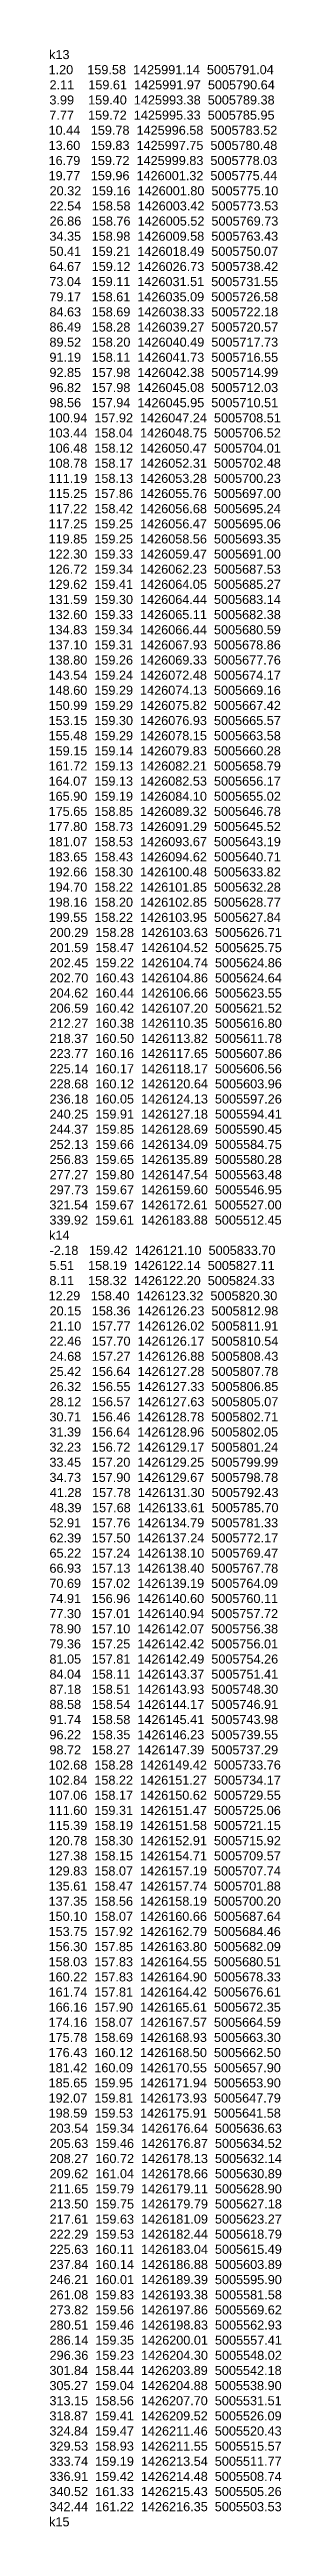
# Model space of a CAD drawing. Header units: millimetres. Extents: x -13804604 to 13046302109, y -19137686871 to 1424964600.
# Drawn here: x -388974 to -376176, y 1319570 to 1456271 of the extents above; entities that cross this region are included whole.
import ezdxf

# ---------------------------------------------------------------- set-up
doc = ezdxf.new("R2010")
doc.units = ezdxf.units.MM
doc.layers.add('Datum revision K8-21', color=7, linetype='Continuous', lineweight=0)
doc.styles.get("Standard").update_dxf_attribs({"font": 'arial.ttf'})

msp = doc.modelspace()

# ---------------------------------------------------------------- texts
at = {"layer": 'Datum revision K8-21'}
for s, p in [('k13', (-388997.566, 1455744.436)), ('1.20    159.58  1425991.14  5005791.04', (-389027.238, 1454909.057)), ('2.11    159.61  1425991.97  5005790.64', (-388971.645, 1454073.677)), ('3.99    159.40  1425993.38  5005789.38', (-388980.512, 1453238.297)), ('10.44   159.78  1425996.58  5005783.52', (-389027.238, 1451567.538)), ('7.77    159.72  1425995.33  5005785.95', (-388984.264, 1452402.918)), ('13.60   159.83  1425997.75  5005780.48', (-389027.238, 1450732.158)), ('16.79   159.72  1425999.83  5005778.03', (-389027.238, 1449896.778)), ('19.77   159.96  1426001.32  5005775.44', (-389027.238, 1449061.399)), ('20.32   159.16  1426001.80  5005775.10', (-388971.645, 1448226.019)), ('22.54   158.58  1426003.42  5005773.53', (-388971.645, 1447390.639)), ('26.86   158.76  1426005.52  5005769.73', (-388971.645, 1446555.26)), ('34.35   158.98  1426009.58  5005763.43', (-388980.512, 1445719.88)), ('50.41   159.21  1426018.49  5005750.07', (-388980.171, 1444884.5)), ('73.04   159.11  1426031.51  5005731.55', (-388984.264, 1443213.741)), ('64.67   159.12  1426026.73  5005738.42', (-388977.443, 1444049.12)), ('79.17   158.61  1426035.09  5005726.58', (-388984.264, 1442378.361)), ('84.63   158.69  1426038.33  5005722.18', (-388979.489, 1441542.981)), ('86.49   158.28  1426039.27  5005720.57', (-388979.489, 1440707.602)), ('89.52   158.20  1426040.49  5005717.73', (-388979.489, 1439872.222)), ('91.19   158.11  1426041.73  5005716.55', (-388980.171, 1439036.842)), ('92.85   157.98  1426042.38  5005714.99', (-388980.171, 1438201.462)), ('96.82   157.98  1426045.08  5005712.03', (-388980.171, 1437366.083)), ('98.56   157.94  1426045.95  5005710.51', (-388980.171, 1436530.703)), ('100.94  157.92  1426047.24  5005708.51', (-389027.238, 1435695.323)), ('103.44  158.04  1426048.75  5005706.52', (-389027.238, 1434859.944)), ('106.48  158.12  1426050.47  5005704.01', (-389027.238, 1434024.564)), ('108.78  158.17  1426052.31  5005702.48', (-389027.238, 1433189.184)), ('111.19  158.13  1426053.28  5005700.23', (-389027.238, 1432353.804)), ('115.25  157.86  1426055.76  5005697.00', (-389027.238, 1431518.425)), ('117.22  158.42  1426056.68  5005695.24', (-389027.238, 1430683.045)), ('117.25  159.25  1426056.47  5005695.06', (-389027.238, 1429847.665)), ('119.85  159.25  1426058.56  5005693.35', (-389027.238, 1429012.286)), ('122.30  159.33  1426059.47  5005691.00', (-389027.238, 1428176.906)), ('126.72  159.34  1426062.23  5005687.53', (-389027.238, 1427341.526)), ('129.62  159.41  1426064.05  5005685.27', (-389027.238, 1426506.146)), ('131.59  159.30  1426064.44  5005683.14', (-389027.238, 1425670.767)), ('132.60  159.33  1426065.11  5005682.38', (-389027.238, 1424835.387)), ('134.83  159.34  1426066.44  5005680.59', (-389027.238, 1424000.007)), ('137.10  159.31  1426067.93  5005678.86', (-389027.238, 1423164.627)), ('138.80  159.26  1426069.33  5005677.76', (-389027.238, 1422329.248)), ('143.54  159.24  1426072.48  5005674.17', (-389027.238, 1421493.868)), ('148.60  159.29  1426074.13  5005669.16', (-389027.238, 1420658.488)), ('150.99  159.29  1426075.82  5005667.42', (-389027.238, 1419823.109)), ('153.15  159.30  1426076.93  5005665.57', (-389027.238, 1418987.729)), ('155.48  159.29  1426078.15  5005663.58', (-389027.238, 1418152.349)), ('159.15  159.14  1426079.83  5005660.28', (-389027.238, 1417316.969)), ('161.72  159.13  1426082.21  5005658.79', (-389027.238, 1416481.59)), ('164.07  159.13  1426082.53  5005656.17', (-389027.238, 1415646.21)), ('165.90  159.19  1426084.10  5005655.02', (-389027.238, 1414810.83)), ('175.65  158.85  1426089.32  5005646.78', (-389027.238, 1413975.451)), ('177.80  158.73  1426091.29  5005645.52', (-389027.238, 1413140.071)), ('181.07  158.53  1426093.67  5005643.19', (-389027.238, 1412304.691)), ('183.65  158.43  1426094.62  5005640.71', (-389027.238, 1411469.311)), ('192.66  158.30  1426100.48  5005633.82', (-389027.238, 1410633.932)), ('194.70  158.22  1426101.85  5005632.28', (-389027.238, 1409798.552)), ('198.16  158.20  1426102.85  5005628.77', (-389027.238, 1408963.172)), ('199.55  158.22  1426103.95  5005627.84', (-389027.238, 1408127.793)), ('200.29  158.28  1426103.63  5005626.71', (-388971.645, 1407292.413)), ('201.59  158.47  1426104.52  5005625.75', (-388971.645, 1406457.033)), ('202.45  159.22  1426104.74  5005624.86', (-388971.645, 1405621.653)), ('202.70  160.43  1426104.86  5005624.64', (-388971.645, 1404786.274)), ('204.62  160.44  1426106.66  5005623.55', (-388971.645, 1403950.894)), ('206.59  160.42  1426107.20  5005621.52', (-388971.645, 1403115.514)), ('212.27  160.38  1426110.35  5005616.80', (-388971.645, 1402280.135)), ('218.37  160.50  1426113.82  5005611.78', (-388971.645, 1401444.755)), ('223.77  160.16  1426117.65  5005607.86', (-388971.645, 1400609.375)), ('225.14  160.17  1426118.17  5005606.56', (-388971.645, 1399773.995)), ('228.68  160.12  1426120.64  5005603.96', (-388971.645, 1398938.616)), ('236.18  160.05  1426124.13  5005597.26', (-388971.645, 1398103.236)), ('240.25  159.91  1426127.18  5005594.41', (-388971.645, 1397267.856)), ('244.37  159.85  1426128.69  5005590.45', (-388971.645, 1396432.477)), ('252.13  159.66  1426134.09  5005584.75', (-388971.645, 1395597.097)), ('256.83  159.65  1426135.89  5005580.28', (-388971.645, 1394761.717)), ('277.27  159.80  1426147.54  5005563.48', (-388971.645, 1393926.337)), ('297.73  159.67  1426159.60  5005546.95', (-388971.645, 1393090.958)), ('321.54  159.67  1426172.61  5005527.00', (-388980.512, 1392255.578)), ('339.92  159.61  1426183.88  5005512.45', (-388980.512, 1391420.198)), ('k14', (-388997.566, 1390584.818)), ('-2.18   159.42  1426121.10  5005833.70', (-388973.35, 1389749.439)), ('5.51    158.19  1426122.14  5005827.11', (-388980.171, 1388914.059)), ('12.29   158.40  1426123.32  5005820.30', (-389027.238, 1387243.3)), ('8.11    158.32  1426122.20  5005824.33', (-388979.489, 1388078.679)), ('20.15   158.36  1426126.23  5005812.98', (-388971.645, 1386407.92)), ('21.10   157.77  1426126.02  5005811.91', (-388971.645, 1385572.54)), ('22.46   157.70  1426126.17  5005810.54', (-388971.645, 1384737.16)), ('24.68   157.27  1426126.88  5005808.43', (-388971.645, 1383901.781)), ('25.42   156.64  1426127.28  5005807.78', (-388971.645, 1383066.401)), ('26.32   156.55  1426127.33  5005806.85', (-388971.645, 1382231.021)), ('30.71   156.46  1426128.78  5005802.71', (-388980.512, 1380560.262)), ('28.12   156.57  1426127.63  5005805.07', (-388971.645, 1381395.642)), ('31.39   156.64  1426128.96  5005802.05', (-388980.512, 1379724.882)), ('32.23   156.72  1426129.17  5005801.24', (-388980.512, 1378889.502)), ('33.45   157.20  1426129.25  5005799.99', (-388980.512, 1378054.123)), ('34.73   157.90  1426129.67  5005798.78', (-388980.512, 1377218.743)), ('41.28   157.78  1426131.30  5005792.43', (-388960.049, 1376383.363)), ('52.91   157.76  1426134.79  5005781.33', (-388980.171, 1374712.604)), ('48.39   157.68  1426133.61  5005785.70', (-388960.049, 1375547.984)), ('62.39   157.50  1426137.24  5005772.17', (-388977.443, 1373877.224)), ('65.22   157.24  1426138.10  5005769.47', (-388977.443, 1373041.844)), ('66.93   157.13  1426138.40  5005767.78', (-388977.443, 1372206.465)), ('70.69   157.02  1426139.19  5005764.09', (-388984.264, 1371371.085)), ('74.91   156.96  1426140.60  5005760.11', (-388984.264, 1370535.705)), ('77.30   157.01  1426140.94  5005757.72', (-388984.264, 1369700.326)), ('78.90   157.10  1426142.07  5005756.38', (-388984.264, 1368864.946)), ('79.36   157.25  1426142.42  5005756.01', (-388984.264, 1368029.566)), ('81.05   157.81  1426142.49  5005754.26', (-388979.489, 1367194.186)), ('84.04   158.11  1426143.37  5005751.41', (-388979.489, 1366358.807)), ('87.18   158.51  1426143.93  5005748.30', (-388979.489, 1365523.427)), ('88.58   158.54  1426144.17  5005746.91', (-388979.489, 1364688.047)), ('91.74   158.58  1426145.41  5005743.98', (-388980.171, 1363852.668)), ('96.22   158.35  1426146.23  5005739.55', (-388980.171, 1363017.288)), ('102.68  158.28  1426149.42  5005733.76', (-389027.238, 1361346.528)), ('98.72   158.27  1426147.39  5005737.29', (-388980.171, 1362181.908)), ('102.84  158.22  1426151.27  5005734.17', (-389027.238, 1360511.149)), ('107.06  158.17  1426150.62  5005729.55', (-389027.238, 1359675.769)), ('111.60  159.31  1426151.47  5005725.06', (-389027.238, 1358840.389)), ('115.39  158.19  1426151.58  5005721.15', (-389027.238, 1358005.009)), ('120.78  158.30  1426152.91  5005715.92', (-389027.238, 1357169.63)), ('127.38  158.15  1426154.71  5005709.57', (-389027.238, 1356334.25)), ('129.83  158.07  1426157.19  5005707.74', (-389027.238, 1355498.87)), ('135.61  158.47  1426157.74  5005701.88', (-389027.238, 1354663.491)), ('137.35  158.56  1426158.19  5005700.20', (-389027.238, 1353828.111)), ('150.10  158.07  1426160.66  5005687.64', (-389027.238, 1352992.731)), ('153.75  157.92  1426162.79  5005684.46', (-389027.238, 1352157.351)), ('156.30  157.85  1426163.80  5005682.09', (-389027.238, 1351321.972)), ('158.03  157.83  1426164.55  5005680.51', (-389027.238, 1350486.592)), ('160.22  157.83  1426164.90  5005678.33', (-389027.238, 1349651.212)), ('161.74  157.81  1426164.42  5005676.61', (-389027.238, 1348815.833)), ('166.16  157.90  1426165.61  5005672.35', (-389027.238, 1347980.453)), ('174.16  158.07  1426167.57  5005664.59', (-389027.238, 1347145.073)), ('175.78  158.69  1426168.93  5005663.30', (-389027.238, 1346309.693)), ('176.43  160.12  1426168.50  5005662.50', (-389027.238, 1345474.314)), ('181.42  160.09  1426170.55  5005657.90', (-389027.238, 1344638.934)), ('185.65  159.95  1426171.94  5005653.90', (-389027.238, 1343803.554)), ('192.07  159.81  1426173.93  5005647.79', (-389027.238, 1342968.175)), ('198.59  159.53  1426175.91  5005641.58', (-389027.238, 1342132.795)), ('203.54  159.34  1426176.64  5005636.63', (-388971.645, 1341297.415)), ('205.63  159.46  1426176.87  5005634.52', (-388971.645, 1340462.035)), ('208.27  160.72  1426178.13  5005632.14', (-388971.645, 1339626.656)), ('209.62  161.04  1426178.66  5005630.89', (-388971.645, 1338791.276)), ('211.65  159.79  1426179.11  5005628.90', (-388971.645, 1337955.896)), ('213.50  159.75  1426179.79  5005627.18', (-388971.645, 1337120.517)), ('217.61  159.63  1426181.09  5005623.27', (-388971.645, 1336285.137)), ('222.29  159.53  1426182.44  5005618.79', (-388971.645, 1335449.757)), ('225.63  160.11  1426183.04  5005615.49', (-388971.645, 1334614.377)), ('237.84  160.14  1426186.88  5005603.89', (-388971.645, 1333778.998)), ('246.21  160.01  1426189.39  5005595.90', (-388971.645, 1332943.618)), ('261.08  159.83  1426193.38  5005581.58', (-388971.645, 1332108.238)), ('273.82  159.56  1426197.86  5005569.62', (-388971.645, 1331272.859)), ('280.51  159.46  1426198.83  5005562.93', (-388971.645, 1330437.479)), ('286.14  159.35  1426200.01  5005557.41', (-388971.645, 1329602.099)), ('296.36  159.23  1426204.30  5005548.02', (-388971.645, 1328766.719)), ('301.84  158.44  1426203.89  5005542.18', (-388980.512, 1327931.34)), ('305.27  159.04  1426204.88  5005538.90', (-388980.512, 1327095.96)), ('313.15  158.56  1426207.70  5005531.51', (-388980.512, 1326260.58)), ('318.87  159.41  1426209.52  5005526.09', (-388980.512, 1325425.2)), ('324.84  159.47  1426211.46  5005520.43', (-388980.512, 1324589.821)), ('329.53  158.93  1426211.55  5005515.57', (-388980.512, 1323754.441)), ('333.74  159.19  1426213.54  5005511.77', (-388980.512, 1322919.061)), ('336.91  159.42  1426214.48  5005508.74', (-388980.512, 1322083.682)), ('340.52  161.33  1426215.43  5005505.26', (-388980.512, 1321248.302)), ('342.44  161.22  1426216.35  5005503.53', (-388980.512, 1320412.922)), ('k15', (-388997.566, 1319577.542))]:
    msp.add_text(s, height=500, dxfattribs=at).set_placement(p)

doc.saveas('drawing.dxf')
